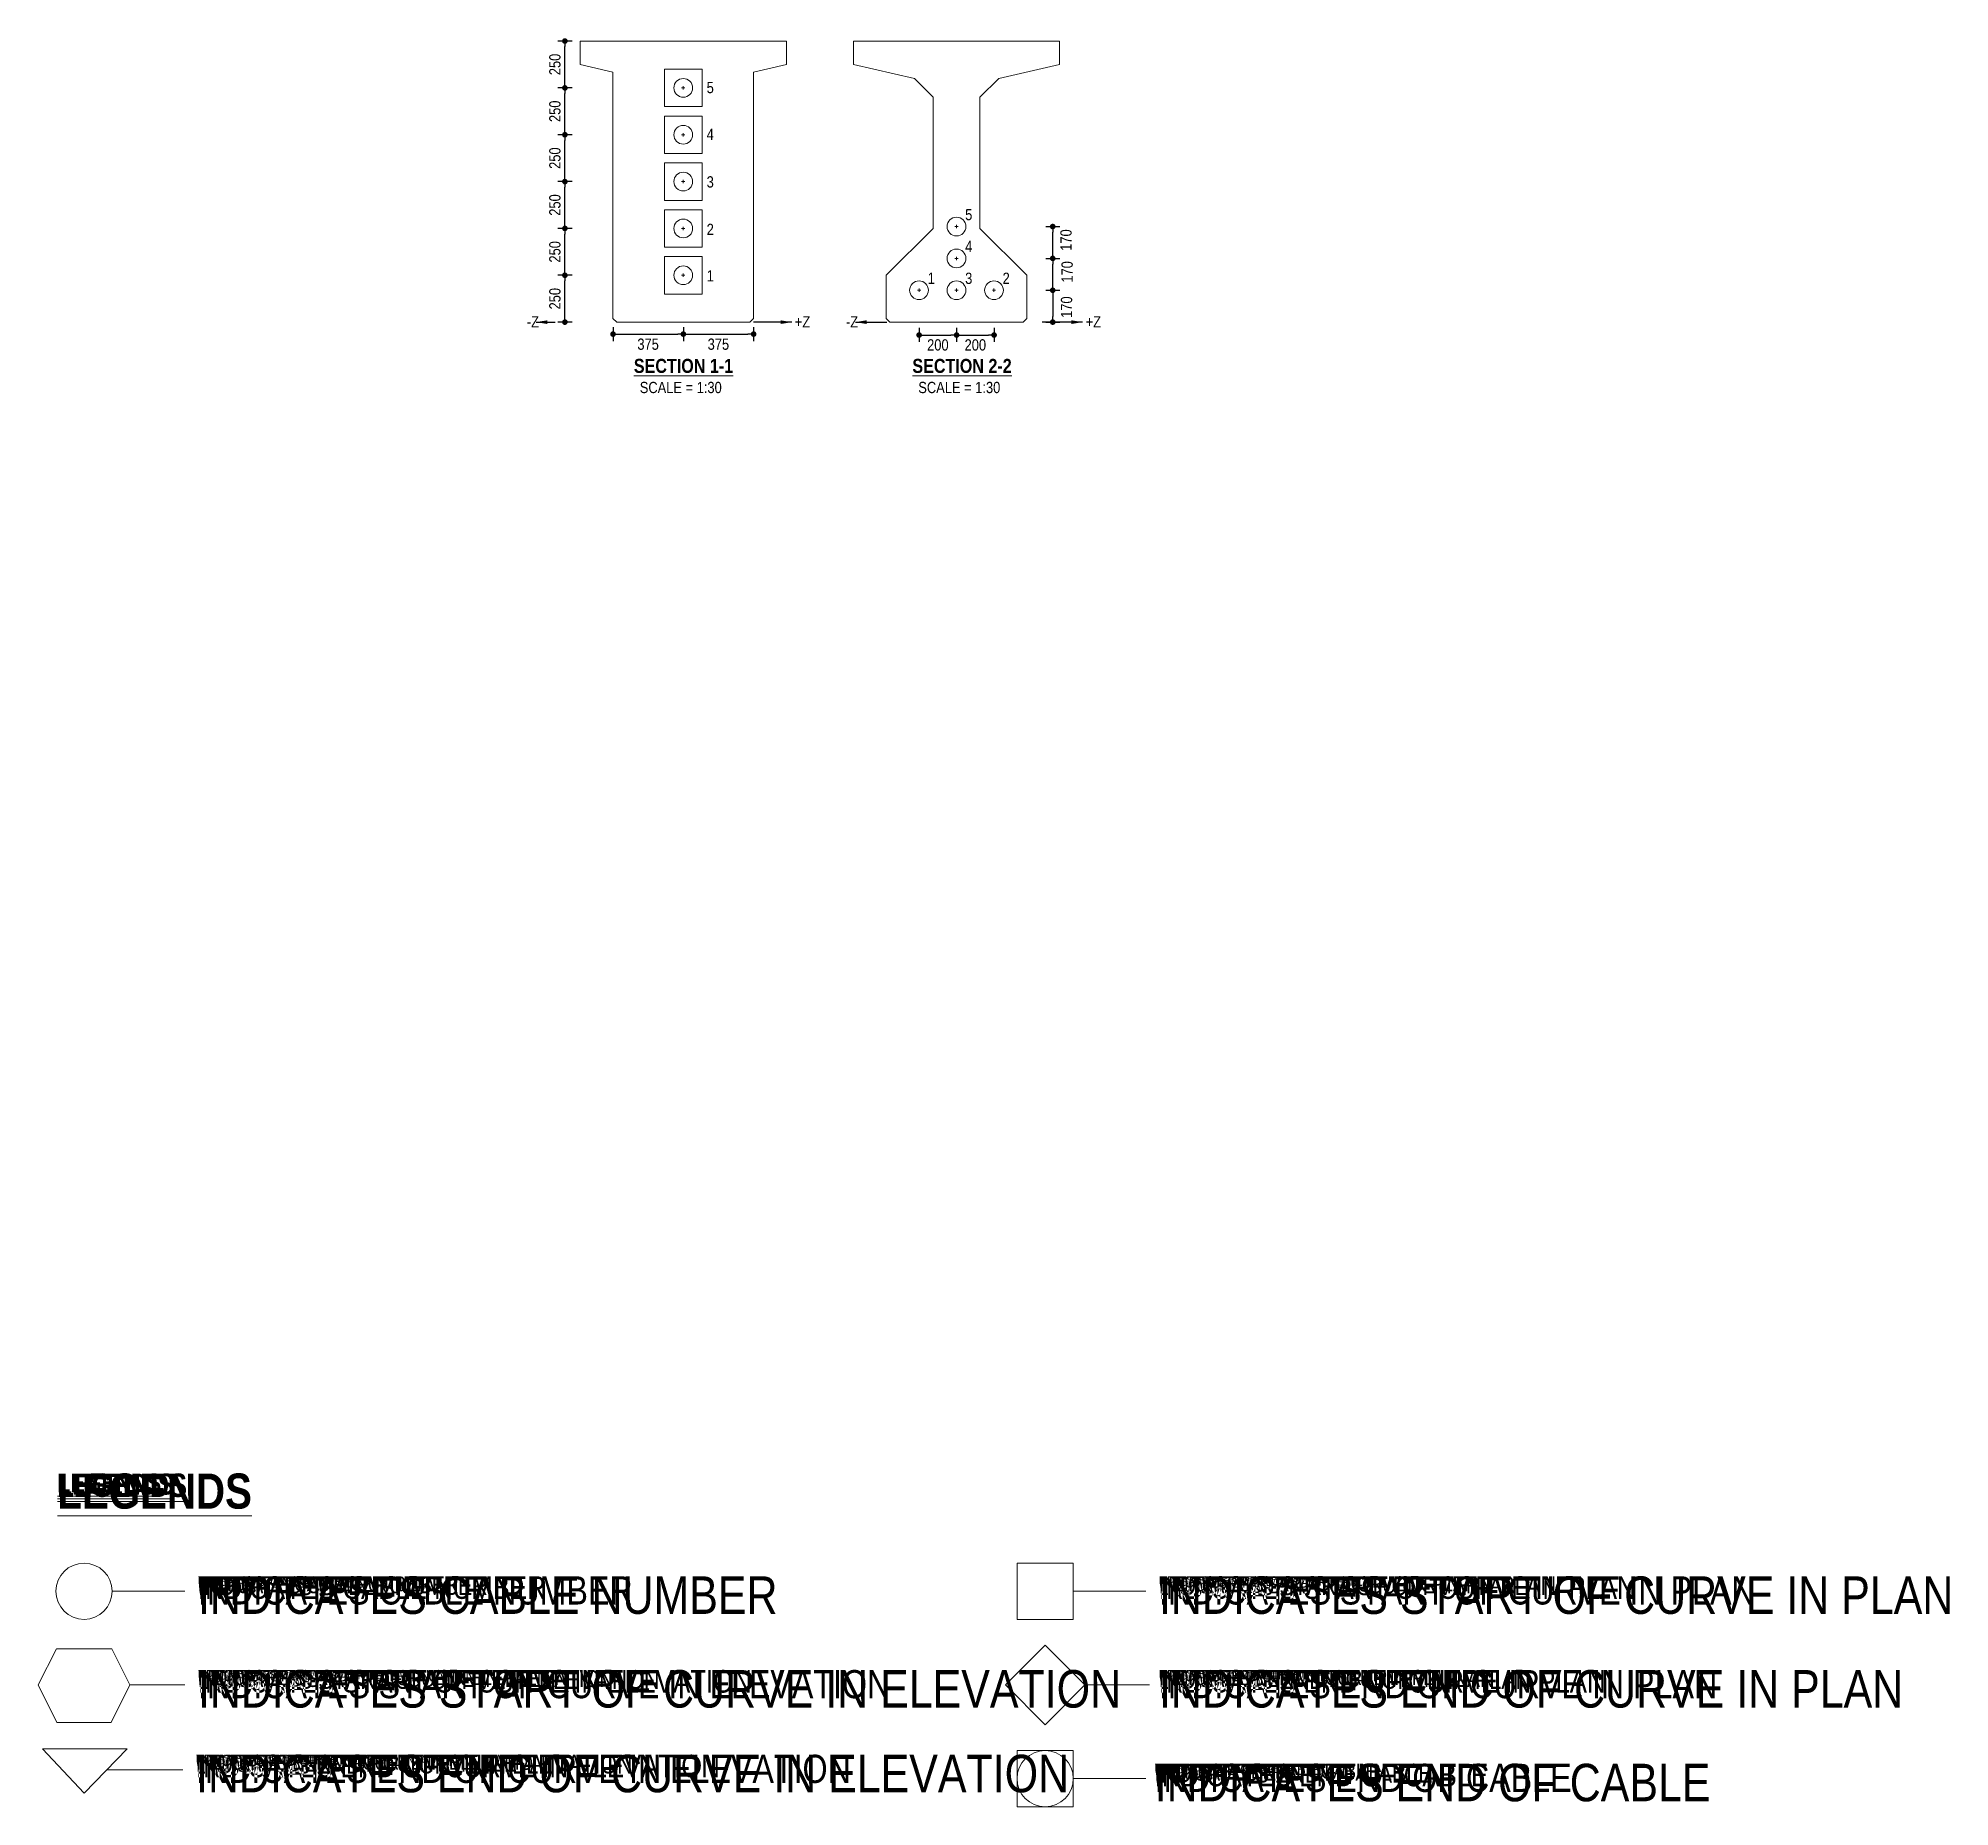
# Model space of a CAD drawing. Header units: millimetres. Extents: x -899 to 143471, y -7850 to 3872.
# Drawn here: x 71389 to 81588, y -7850 to 1587 of the extents above; entities that cross this region are included whole.
import ezdxf

# ---------------------------------------------------------------- set-up
doc = ezdxf.new("R2010")
doc.units = ezdxf.units.MM
doc.header["$PDMODE"] = 3
for name, color, linetype, lineweight in [('Concrete Out', 4, 'Continuous', 20), ('Dimension', 3, 'Continuous', 9), ('Dimension @ 30', 3, 'Continuous', 9), ('PSC Legend', 7, 'Continuous', 5), ('Text_Normal', 7, 'Continuous', 25), ('Text_Normal @ 1', 7, 'Continuous', 25), ('Text_Normal @ 100', 7, 'Continuous', 25), ('Text_Normal @ 20', 7, 'Continuous', 25), ('Text_Normal @ 25', 7, 'Continuous', 25), ('Text_Normal @ 30', 7, 'Continuous', 25), ('Text_Normal @ 40', 7, 'Continuous', 25), ('Text_Normal @ 45', 7, 'Continuous', 25), ('Text_Normal @ 50', 7, 'Continuous', 25), ('Text_Normal @ 60', 7, 'Continuous', 25), ('Text_Normal @ 75', 7, 'Continuous', 25), ('Text_Title', 1, 'Continuous', 20), ('Text_Title @ 30', 1, 'Continuous', 20), ('Text_Title @ 40', 1, 'Continuous', 20), ('Text_Title @ 45', 1, 'Continuous', 20), ('Text_Title @ 50', 1, 'Continuous', 20), ('Text_Title @ 75', 1, 'Continuous', 20)]:
    doc.layers.add(name, color=color, linetype=linetype, lineweight=lineweight)
doc.styles.add('SWIS_B_T', font='swisscb.ttf', dxfattribs={"height": 2.5})
doc.styles.add('SWIS_R_N', font='swissc.ttf', dxfattribs={"height": 2})
doc.dimstyles.new('Closed_Arrow', dxfattribs={"dimtxt": 2, "dimasz": 2, "dimexe": 1.25, "dimexo": 0.75, "dimgap": 0.75, "dimtad": 2, "dimdec": 0, "dimzin": 0, "dimdsep": 46, "dimtxsty": 'SWIS_R_N', "dimblk": 'DOT', "dimcen": 0.5, "dimadec": 0, "dimazin": 0, "dimtfac": 1, "dimtdec": 0, "dimtofl": 0, "dimtmove": 0, "dimatfit": 3, "dimfxl": 1.25, "dimfxlon": 1, "dimtolj": 1, "dimtzin": 0, "dimarcsym": 0})
doc.dimstyles.new('Dot_Anno', dxfattribs={"dimtxt": 2, "dimasz": 1, "dimexe": 1.25, "dimexo": 0.75, "dimgap": 0.75, "dimtad": 2, "dimdec": 0, "dimzin": 0, "dimdsep": 46, "dimtxsty": 'SWIS_R_N', "dimblk": 'DOT', "dimcen": 0.5, "dimadec": 0, "dimazin": 0, "dimtfac": 1, "dimtdec": 0, "dimtofl": 0, "dimtmove": 0, "dimatfit": 3, "dimfxl": 1.25, "dimfxlon": 1, "dimtolj": 1, "dimtzin": 0, "dimarcsym": 0})

msp = doc.modelspace()

# ---------------------------------------------------------------- texts
at = {"layer": 'Text_Normal @ 30', "char_height": 60, "attachment_point": 1, "style": 'SWIS_R_N'}
for s, width, insert in [('5', 65.38, (74955.4, 1353.8)), ('4', 65.38, (74955.4, 1103.8)), ('3', 65.38, (74955.4, 850.3)), ('5', 65.38, (76334.6, 675.9)), ('2', 65.38, (74955.4, 596.8)), ('4', 65.38, (76334.6, 505.9)), ('1', 65.38, (74955.4, 349.2)), ('1', 65.38, (76134.6, 335.9)), ('3', 65.38, (76334.6, 335.9)), ('2', 65.38, (76534.6, 335.9)), ('-Z', 148.992, (73995.9, 103.7)), ('+Z', 148.992, (75425.9, 103.7)), ('-Z', 148.992, (75698.8, 103.7)), ('+Z', 148.992, (76977.4, 103.7)), ('SCALE = 1:30', 1077.38, (74598.5, -246.7)), ('SCALE = 1:30', 1077.38, (76084.7, -246.7))]:
    msp.add_mtext_dynamic_manual_height_columns(s, width=width, gutter_width=300, heights=[0], dxfattribs=dict(at, insert=insert))
at = {"layer": 'Text_Title @ 30', "char_height": 75, "attachment_point": 1, "style": 'SWIS_B_T'}
for s, insert in [('{\\LSECTION 1-1}', (74566.9, -124)), ('{\\LSECTION 2-2}', (76053.1, -124))]:
    msp.add_mtext_dynamic_manual_height_columns(s, width=684.041, gutter_width=412.5, heights=[0], dxfattribs=dict(at, insert=insert))

# ---------------------------------------------------------------- blocks, each defined once
blk = doc.blocks.new('_Dot')
at = {"color": 0, "linetype": 'ByBlock', "lineweight": -2}
blk.add_line((-0.5, 0), (-1, 0), dxfattribs=at)
at = {"color": 0, "linetype": 'ByBlock', "const_width": 0.5}
blk.add_lwpolyline([(-0.25, 0, 1), (0.25, 0, 1)], format="xyb", close=True, dxfattribs=at)
blk = doc.blocks.new('*D79')
at = {"layer": 'Defpoints', "color": 0, "transparency": 16777216}
for p in [(76289, 412), (76802, 412), (76489, 242)]:
    blk.add_point(p, dxfattribs=at)
at = {"layer": 'Dimension', "color": 0, "lineweight": -2, "transparency": 16777216}
for p, q in [((76765, 412), (76840, 412)), ((76802, 272), (76802, 382)), ((76765, 242), (76840, 242))]:
    blk.add_line(p, q, dxfattribs=at)
at = {"layer": 'Dimension', "color": 0, "lineweight": -2, "transparency": 16777216, "xscale": 30, "yscale": 30, "zscale": 30}
for p, rotation in [((76802, 412), 90), ((76802, 242), 270)]:
    blk.add_blockref('_Dot', p, dxfattribs=dict(at, rotation=rotation))
at = {"layer": 'Dimension', "color": 0, "transparency": 16777216, "insert": (76879, 340), "char_height": 60, "attachment_point": 5, "rotation": 90, "style": 'SWIS_R_N'}
blk.add_mtext('\\A1;170', dxfattribs=at)
blk = doc.blocks.new('*U986')
at = {"layer": 'Text_Normal @ 1', "insert": (77369, -6621), "char_height": 2, "attachment_point": 1, "style": 'SWIS_R_N'}
blk.add_mtext_dynamic_manual_height_columns('INDICATES START OF CURVE IN PLAN', width=58.56, gutter_width=10, heights=[0], dxfattribs=at)
at = {"layer": 'Text_Normal @ 100', "insert": (77369, -6621), "char_height": 200, "attachment_point": 1, "style": 'SWIS_R_N'}
blk.add_mtext_dynamic_manual_height_columns('INDICATES START OF CURVE IN PLAN', width=5856.16, gutter_width=1000, heights=[0], dxfattribs=at)
at = {"layer": 'Text_Normal @ 20', "insert": (77369, -6621), "char_height": 40, "attachment_point": 1, "style": 'SWIS_R_N'}
blk.add_mtext_dynamic_manual_height_columns('INDICATES START OF CURVE IN PLAN', width=1171.23, gutter_width=200, heights=[0], dxfattribs=at)
at = {"layer": 'Text_Normal @ 25', "insert": (77369, -6621), "char_height": 50, "attachment_point": 1, "style": 'SWIS_R_N'}
blk.add_mtext_dynamic_manual_height_columns('INDICATES START OF CURVE IN PLAN', width=1464.04, gutter_width=250, heights=[0], dxfattribs=at)
at = {"layer": 'Text_Normal @ 30', "insert": (77369, -6621), "char_height": 60, "attachment_point": 1, "style": 'SWIS_R_N'}
blk.add_mtext_dynamic_manual_height_columns('INDICATES START OF CURVE IN PLAN', width=1756.85, gutter_width=300, heights=[0], dxfattribs=at)
at = {"layer": 'Text_Normal @ 40', "insert": (77369, -6621), "char_height": 80, "attachment_point": 1, "style": 'SWIS_R_N'}
blk.add_mtext_dynamic_manual_height_columns('INDICATES START OF CURVE IN PLAN', width=2342.46, gutter_width=400, heights=[0], dxfattribs=at)
at = {"layer": 'Text_Normal @ 45', "insert": (77369, -6621), "char_height": 90, "attachment_point": 1, "style": 'SWIS_R_N'}
blk.add_mtext_dynamic_manual_height_columns('INDICATES START OF CURVE IN PLAN', width=2635.27, gutter_width=450, heights=[0], dxfattribs=at)
at = {"layer": 'Text_Normal @ 50', "insert": (77369, -6621), "char_height": 100, "attachment_point": 1, "style": 'SWIS_R_N'}
blk.add_mtext_dynamic_manual_height_columns('INDICATES START OF CURVE IN PLAN', width=2928.08, gutter_width=500, heights=[0], dxfattribs=at)
at = {"layer": 'Text_Normal @ 60', "insert": (77369, -6621), "char_height": 120, "attachment_point": 1, "style": 'SWIS_R_N'}
blk.add_mtext_dynamic_manual_height_columns('INDICATES START OF CURVE IN PLAN', width=3513.7, gutter_width=600, heights=[0], dxfattribs=at)
at = {"layer": 'Text_Normal @ 75', "insert": (77369, -6621), "char_height": 150, "attachment_point": 1, "style": 'SWIS_R_N'}
blk.add_mtext_dynamic_manual_height_columns('INDICATES START OF CURVE IN PLAN', width=4392.12, gutter_width=750, heights=[0], dxfattribs=at)
blk = doc.blocks.new('*U987')
at = {"layer": 'Text_Normal @ 1', "insert": (77369, -7121), "char_height": 2, "attachment_point": 1, "style": 'SWIS_R_N'}
blk.add_mtext_dynamic_manual_height_columns('INDICATES END OF CURVE IN PLAN', width=58.56, gutter_width=10, heights=[0], dxfattribs=at)
at = {"layer": 'Text_Normal @ 100', "insert": (77369, -7121), "char_height": 200, "attachment_point": 1, "style": 'SWIS_R_N'}
blk.add_mtext_dynamic_manual_height_columns('INDICATES END OF CURVE IN PLAN', width=5856.16, gutter_width=1000, heights=[0], dxfattribs=at)
at = {"layer": 'Text_Normal @ 20', "insert": (77369, -7121), "char_height": 40, "attachment_point": 1, "style": 'SWIS_R_N'}
blk.add_mtext_dynamic_manual_height_columns('INDICATES END OF CURVE IN PLAN', width=1171.23, gutter_width=200, heights=[0], dxfattribs=at)
at = {"layer": 'Text_Normal @ 25', "insert": (77369, -7121), "char_height": 50, "attachment_point": 1, "style": 'SWIS_R_N'}
blk.add_mtext_dynamic_manual_height_columns('INDICATES END OF CURVE IN PLAN', width=1464.04, gutter_width=250, heights=[0], dxfattribs=at)
at = {"layer": 'Text_Normal @ 30', "insert": (77369, -7121), "char_height": 60, "attachment_point": 1, "style": 'SWIS_R_N'}
blk.add_mtext_dynamic_manual_height_columns('INDICATES END OF CURVE IN PLAN', width=1756.85, gutter_width=300, heights=[0], dxfattribs=at)
at = {"layer": 'Text_Normal @ 40', "insert": (77369, -7121), "char_height": 80, "attachment_point": 1, "style": 'SWIS_R_N'}
blk.add_mtext_dynamic_manual_height_columns('INDICATES END OF CURVE IN PLAN', width=2342.46, gutter_width=400, heights=[0], dxfattribs=at)
at = {"layer": 'Text_Normal @ 45', "insert": (77369, -7121), "char_height": 90, "attachment_point": 1, "style": 'SWIS_R_N'}
blk.add_mtext_dynamic_manual_height_columns('INDICATES END OF CURVE IN PLAN', width=2635.27, gutter_width=450, heights=[0], dxfattribs=at)
at = {"layer": 'Text_Normal @ 50', "insert": (77369, -7121), "char_height": 100, "attachment_point": 1, "style": 'SWIS_R_N'}
blk.add_mtext_dynamic_manual_height_columns('INDICATES END OF CURVE IN PLAN', width=2928.08, gutter_width=500, heights=[0], dxfattribs=at)
at = {"layer": 'Text_Normal @ 60', "insert": (77369, -7121), "char_height": 120, "attachment_point": 1, "style": 'SWIS_R_N'}
blk.add_mtext_dynamic_manual_height_columns('INDICATES END OF CURVE IN PLAN', width=3513.7, gutter_width=600, heights=[0], dxfattribs=at)
at = {"layer": 'Text_Normal @ 75', "insert": (77369, -7121), "char_height": 150, "attachment_point": 1, "style": 'SWIS_R_N'}
blk.add_mtext_dynamic_manual_height_columns('INDICATES END OF CURVE IN PLAN', width=4392.12, gutter_width=750, heights=[0], dxfattribs=at)
blk = doc.blocks.new('*U988')
at = {"layer": 'Text_Normal @ 1', "insert": (77346, -7621), "char_height": 2, "attachment_point": 1, "style": 'SWIS_R_N'}
blk.add_mtext_dynamic_manual_height_columns('INDICATES END OF CABLE', width=58.56, gutter_width=10, heights=[0], dxfattribs=at)
at = {"layer": 'Text_Normal @ 100', "insert": (77346, -7621), "char_height": 200, "attachment_point": 1, "style": 'SWIS_R_N'}
blk.add_mtext_dynamic_manual_height_columns('INDICATES END OF CABLE', width=5856.16, gutter_width=1000, heights=[0], dxfattribs=at)
at = {"layer": 'Text_Normal @ 20', "insert": (77346, -7621), "char_height": 40, "attachment_point": 1, "style": 'SWIS_R_N'}
blk.add_mtext_dynamic_manual_height_columns('INDICATES END OF CABLE', width=1171.23, gutter_width=200, heights=[0], dxfattribs=at)
at = {"layer": 'Text_Normal @ 25', "insert": (77346, -7621), "char_height": 50, "attachment_point": 1, "style": 'SWIS_R_N'}
blk.add_mtext_dynamic_manual_height_columns('INDICATES END OF CABLE', width=1464.04, gutter_width=250, heights=[0], dxfattribs=at)
at = {"layer": 'Text_Normal @ 30', "insert": (77346, -7621), "char_height": 60, "attachment_point": 1, "style": 'SWIS_R_N'}
blk.add_mtext_dynamic_manual_height_columns('INDICATES END OF CABLE', width=1756.85, gutter_width=300, heights=[0], dxfattribs=at)
at = {"layer": 'Text_Normal @ 40', "insert": (77346, -7621), "char_height": 80, "attachment_point": 1, "style": 'SWIS_R_N'}
blk.add_mtext_dynamic_manual_height_columns('INDICATES END OF CABLE', width=2342.46, gutter_width=400, heights=[0], dxfattribs=at)
at = {"layer": 'Text_Normal @ 45', "insert": (77346, -7621), "char_height": 90, "attachment_point": 1, "style": 'SWIS_R_N'}
blk.add_mtext_dynamic_manual_height_columns('INDICATES END OF CABLE', width=2635.27, gutter_width=450, heights=[0], dxfattribs=at)
at = {"layer": 'Text_Normal @ 50', "insert": (77346, -7621), "char_height": 100, "attachment_point": 1, "style": 'SWIS_R_N'}
blk.add_mtext_dynamic_manual_height_columns('INDICATES END OF CABLE', width=2928.08, gutter_width=500, heights=[0], dxfattribs=at)
at = {"layer": 'Text_Normal @ 60', "insert": (77346, -7621), "char_height": 120, "attachment_point": 1, "style": 'SWIS_R_N'}
blk.add_mtext_dynamic_manual_height_columns('INDICATES END OF CABLE', width=3513.7, gutter_width=600, heights=[0], dxfattribs=at)
at = {"layer": 'Text_Normal @ 75', "insert": (77346, -7621), "char_height": 150, "attachment_point": 1, "style": 'SWIS_R_N'}
blk.add_mtext_dynamic_manual_height_columns('INDICATES END OF CABLE', width=4392.12, gutter_width=750, heights=[0], dxfattribs=at)
blk = doc.blocks.new('*U989')
at = {"layer": 'Text_Normal @ 1', "insert": (72241, -6621), "char_height": 2, "attachment_point": 1, "style": 'SWIS_R_N'}
blk.add_mtext_dynamic_manual_height_columns('INDICATES CABLE NUMBER', width=58.56, gutter_width=10, heights=[0], dxfattribs=at)
at = {"layer": 'Text_Normal @ 100', "insert": (72241, -6621), "char_height": 200, "attachment_point": 1, "style": 'SWIS_R_N'}
blk.add_mtext_dynamic_manual_height_columns('INDICATES CABLE NUMBER', width=5856.16, gutter_width=1000, heights=[0], dxfattribs=at)
at = {"layer": 'Text_Normal @ 20', "insert": (72241, -6621), "char_height": 40, "attachment_point": 1, "style": 'SWIS_R_N'}
blk.add_mtext_dynamic_manual_height_columns('INDICATES CABLE NUMBER', width=1171.23, gutter_width=200, heights=[0], dxfattribs=at)
at = {"layer": 'Text_Normal @ 25', "insert": (72241, -6621), "char_height": 50, "attachment_point": 1, "style": 'SWIS_R_N'}
blk.add_mtext_dynamic_manual_height_columns('INDICATES CABLE NUMBER', width=1464.04, gutter_width=250, heights=[0], dxfattribs=at)
at = {"layer": 'Text_Normal @ 30', "insert": (72241, -6621), "char_height": 60, "attachment_point": 1, "style": 'SWIS_R_N'}
blk.add_mtext_dynamic_manual_height_columns('INDICATES CABLE NUMBER', width=1756.85, gutter_width=300, heights=[0], dxfattribs=at)
at = {"layer": 'Text_Normal @ 40', "insert": (72241, -6621), "char_height": 80, "attachment_point": 1, "style": 'SWIS_R_N'}
blk.add_mtext_dynamic_manual_height_columns('INDICATES CABLE NUMBER', width=2342.46, gutter_width=400, heights=[0], dxfattribs=at)
at = {"layer": 'Text_Normal @ 45', "insert": (72241, -6621), "char_height": 90, "attachment_point": 1, "style": 'SWIS_R_N'}
blk.add_mtext_dynamic_manual_height_columns('INDICATES CABLE NUMBER', width=2635.27, gutter_width=450, heights=[0], dxfattribs=at)
at = {"layer": 'Text_Normal @ 50', "insert": (72241, -6621), "char_height": 100, "attachment_point": 1, "style": 'SWIS_R_N'}
blk.add_mtext_dynamic_manual_height_columns('INDICATES CABLE NUMBER', width=2928.08, gutter_width=500, heights=[0], dxfattribs=at)
at = {"layer": 'Text_Normal @ 60', "insert": (72241, -6621), "char_height": 120, "attachment_point": 1, "style": 'SWIS_R_N'}
blk.add_mtext_dynamic_manual_height_columns('INDICATES CABLE NUMBER', width=3513.7, gutter_width=600, heights=[0], dxfattribs=at)
at = {"layer": 'Text_Normal @ 75', "insert": (72241, -6621), "char_height": 150, "attachment_point": 1, "style": 'SWIS_R_N'}
blk.add_mtext_dynamic_manual_height_columns('INDICATES CABLE NUMBER', width=4392.12, gutter_width=750, heights=[0], dxfattribs=at)
blk = doc.blocks.new('*D77')
at = {"layer": 'Defpoints', "color": 0, "transparency": 16777216}
for p in [(76089, 242), (76289, 242), (76289, 3)]:
    blk.add_point(p, dxfattribs=at)
at = {"layer": 'Dimension', "color": 0, "lineweight": -2, "transparency": 16777216}
for p, q in [((76089, 41), (76089, -34)), ((76119, 3), (76259, 3)), ((76289, 41), (76289, -34))]:
    blk.add_line(p, q, dxfattribs=at)
at = {"layer": 'Dimension', "color": 0, "lineweight": -2, "transparency": 16777216, "xscale": 30, "yscale": 30, "zscale": 30, "rotation": 180}
blk.add_blockref('_Dot', (76089, 3), dxfattribs=at)
at = {"layer": 'Dimension', "color": 0, "lineweight": -2, "transparency": 16777216, "xscale": 30, "yscale": 30, "zscale": 30}
blk.add_blockref('_Dot', (76289, 3), dxfattribs=at)
at = {"layer": 'Dimension', "color": 0, "transparency": 16777216, "insert": (76189, -50), "char_height": 60, "attachment_point": 5, "style": 'SWIS_R_N'}
blk.add_mtext('\\A1;200', dxfattribs=at)
blk = doc.blocks.new('*D78')
at = {"layer": 'Defpoints', "color": 0, "transparency": 16777216}
for p in [(76289, 242), (76489, 242), (76489, 3)]:
    blk.add_point(p, dxfattribs=at)
at = {"layer": 'Dimension', "color": 0, "lineweight": -2, "transparency": 16777216}
for p, q in [((76289, 41), (76289, -34)), ((76319, 3), (76459, 3)), ((76489, 41), (76489, -34))]:
    blk.add_line(p, q, dxfattribs=at)
at = {"layer": 'Dimension', "color": 0, "lineweight": -2, "transparency": 16777216, "xscale": 30, "yscale": 30, "zscale": 30, "rotation": 180}
blk.add_blockref('_Dot', (76289, 3), dxfattribs=at)
at = {"layer": 'Dimension', "color": 0, "lineweight": -2, "transparency": 16777216, "xscale": 30, "yscale": 30, "zscale": 30}
blk.add_blockref('_Dot', (76489, 3), dxfattribs=at)
at = {"layer": 'Dimension', "color": 0, "transparency": 16777216, "insert": (76389, -50), "char_height": 60, "attachment_point": 5, "style": 'SWIS_R_N'}
blk.add_mtext('\\A1;200', dxfattribs=at)
blk = doc.blocks.new('*D27')
at = {"layer": 'Defpoints', "color": 0, "transparency": 16777216}
for p in [(74199, 322), (74831, 322), (74451, 72)]:
    blk.add_point(p, dxfattribs=at)
at = {"layer": 'Dimension', "color": 0, "lineweight": -2, "transparency": 16777216}
for p, q in [((74237, 322), (74162, 322)), ((74199, 102), (74199, 292)), ((74237, 72), (74162, 72))]:
    blk.add_line(p, q, dxfattribs=at)
at = {"layer": 'Dimension', "color": 0, "lineweight": -2, "transparency": 16777216, "xscale": 30, "yscale": 30, "zscale": 30}
for p, rotation in [((74199, 322), 90), ((74199, 72), 270)]:
    blk.add_blockref('_Dot', p, dxfattribs=dict(at, rotation=rotation))
at = {"layer": 'Dimension', "color": 0, "transparency": 16777216, "insert": (74146, 197), "char_height": 60, "attachment_point": 5, "rotation": 90, "style": 'SWIS_R_N'}
blk.add_mtext('\\A1;250', dxfattribs=at)
blk = doc.blocks.new('*D51')
at = {"layer": 'Defpoints', "color": 0, "transparency": 16777216}
for p in [(74199, 572), (74831, 572), (74831, 322)]:
    blk.add_point(p, dxfattribs=at)
at = {"layer": 'Dimension', "color": 0, "lineweight": -2, "transparency": 16777216}
for p, q in [((74237, 572), (74162, 572)), ((74199, 352), (74199, 542)), ((74237, 322), (74162, 322))]:
    blk.add_line(p, q, dxfattribs=at)
at = {"layer": 'Dimension', "color": 0, "lineweight": -2, "transparency": 16777216, "xscale": 30, "yscale": 30, "zscale": 30}
for p, rotation in [((74199, 572), 90), ((74199, 322), 270)]:
    blk.add_blockref('_Dot', p, dxfattribs=dict(at, rotation=rotation))
at = {"layer": 'Dimension', "color": 0, "transparency": 16777216, "insert": (74146, 447), "char_height": 60, "attachment_point": 5, "rotation": 90, "style": 'SWIS_R_N'}
blk.add_mtext('\\A1;250', dxfattribs=at)
blk = doc.blocks.new('*D52')
at = {"layer": 'Defpoints', "color": 0, "transparency": 16777216}
for p in [(74199, 822), (74831, 822), (74831, 572)]:
    blk.add_point(p, dxfattribs=at)
at = {"layer": 'Dimension', "color": 0, "lineweight": -2, "transparency": 16777216}
for p, q in [((74237, 822), (74162, 822)), ((74199, 602), (74199, 792)), ((74237, 572), (74162, 572))]:
    blk.add_line(p, q, dxfattribs=at)
at = {"layer": 'Dimension', "color": 0, "lineweight": -2, "transparency": 16777216, "xscale": 30, "yscale": 30, "zscale": 30}
for p, rotation in [((74199, 822), 90), ((74199, 572), 270)]:
    blk.add_blockref('_Dot', p, dxfattribs=dict(at, rotation=rotation))
at = {"layer": 'Dimension', "color": 0, "transparency": 16777216, "insert": (74146, 697), "char_height": 60, "attachment_point": 5, "rotation": 90, "style": 'SWIS_R_N'}
blk.add_mtext('\\A1;250', dxfattribs=at)
blk = doc.blocks.new('*D80')
at = {"layer": 'Defpoints', "color": 0, "transparency": 16777216}
for p in [(76489, 242), (76669, 72), (76802, 72)]:
    blk.add_point(p, dxfattribs=at)
at = {"layer": 'Dimension', "color": 0, "lineweight": -2, "transparency": 16777216}
for p, q in [((76765, 242), (76840, 242)), ((76802, 212), (76802, 102)), ((76765, 72), (76840, 72))]:
    blk.add_line(p, q, dxfattribs=at)
at = {"layer": 'Dimension', "color": 0, "lineweight": -2, "transparency": 16777216, "xscale": 30, "yscale": 30, "zscale": 30}
for p, rotation in [((76802, 242), 90), ((76802, 72), 270)]:
    blk.add_blockref('_Dot', p, dxfattribs=dict(at, rotation=rotation))
at = {"layer": 'Dimension', "color": 0, "transparency": 16777216, "insert": (76876, 152), "char_height": 60, "attachment_point": 5, "rotation": 90, "style": 'SWIS_R_N'}
blk.add_mtext('\\A1;170', dxfattribs=at)
blk = doc.blocks.new('*D28')
at = {"layer": 'Defpoints', "color": 0, "transparency": 16777216}
for p in [(74456, 92), (74831, 72), (74831, 8)]:
    blk.add_point(p, dxfattribs=at)
at = {"layer": 'Dimension', "color": 0, "lineweight": -2, "transparency": 16777216}
for p, q in [((74456, 45), (74456, -30)), ((74486, 8), (74801, 8)), ((74831, 45), (74831, -30))]:
    blk.add_line(p, q, dxfattribs=at)
at = {"layer": 'Dimension', "color": 0, "lineweight": -2, "transparency": 16777216, "xscale": 30, "yscale": 30, "zscale": 30, "rotation": 180}
blk.add_blockref('_Dot', (74456, 8), dxfattribs=at)
at = {"layer": 'Dimension', "color": 0, "lineweight": -2, "transparency": 16777216, "xscale": 30, "yscale": 30, "zscale": 30}
blk.add_blockref('_Dot', (74831, 8), dxfattribs=at)
at = {"layer": 'Dimension', "color": 0, "transparency": 16777216, "insert": (74643, -46), "char_height": 60, "attachment_point": 5, "style": 'SWIS_R_N'}
blk.add_mtext('\\A1;375', dxfattribs=at)
blk = doc.blocks.new('*D29')
at = {"layer": 'Defpoints', "color": 0, "transparency": 16777216}
for p in [(74831, 72), (75206, 92), (75206, 8)]:
    blk.add_point(p, dxfattribs=at)
at = {"layer": 'Dimension', "color": 0, "lineweight": -2, "transparency": 16777216}
for p, q in [((74831, 45), (74831, -30)), ((74861, 8), (75176, 8)), ((75206, 45), (75206, -30))]:
    blk.add_line(p, q, dxfattribs=at)
at = {"layer": 'Dimension', "color": 0, "lineweight": -2, "transparency": 16777216, "xscale": 30, "yscale": 30, "zscale": 30, "rotation": 180}
blk.add_blockref('_Dot', (74831, 8), dxfattribs=at)
at = {"layer": 'Dimension', "color": 0, "lineweight": -2, "transparency": 16777216, "xscale": 30, "yscale": 30, "zscale": 30}
blk.add_blockref('_Dot', (75206, 8), dxfattribs=at)
at = {"layer": 'Dimension', "color": 0, "transparency": 16777216, "insert": (75018, -46), "char_height": 60, "attachment_point": 5, "style": 'SWIS_R_N'}
blk.add_mtext('\\A1;375', dxfattribs=at)
blk = doc.blocks.new('*U1045')
at = {"layer": 'Text_Title @ 40', "insert": (71491, -6072), "char_height": 100, "attachment_point": 1, "style": 'SWIS_B_T'}
blk.add_mtext_dynamic_manual_height_columns('{\\LLEGENDS}', width=1508.62, gutter_width=500, heights=[0], dxfattribs=at)
at = {"layer": 'Text_Title @ 45', "insert": (71491, -6072), "char_height": 112.5, "attachment_point": 1, "style": 'SWIS_B_T'}
blk.add_mtext_dynamic_manual_height_columns('{\\LLEGENDS}', width=1697.19, gutter_width=562, heights=[0], dxfattribs=at)
at = {"layer": 'Text_Title @ 50', "insert": (71491, -6072), "char_height": 125, "attachment_point": 1, "style": 'SWIS_B_T'}
blk.add_mtext_dynamic_manual_height_columns('{\\LLEGENDS}', width=1885.77, gutter_width=625, heights=[0], dxfattribs=at)
at = {"layer": 'Text_Title @ 75', "insert": (71491, -6072), "char_height": 187.5, "attachment_point": 1, "style": 'SWIS_B_T'}
blk.add_mtext_dynamic_manual_height_columns('{\\LLEGENDS}', width=2828.65, gutter_width=938, heights=[0], dxfattribs=at)
blk = doc.blocks.new('*U1054')
at = {"layer": 'Text_Normal @ 1', "insert": (72241, -7121), "char_height": 2, "attachment_point": 1, "style": 'SWIS_R_N'}
blk.add_mtext_dynamic_manual_height_columns('INDICATES START OF CURVE IN ELEVATION', width=58.56, gutter_width=10, heights=[0], dxfattribs=at)
at = {"layer": 'Text_Normal @ 100', "insert": (72241, -7121), "char_height": 200, "attachment_point": 1, "style": 'SWIS_R_N'}
blk.add_mtext_dynamic_manual_height_columns('INDICATES START OF CURVE IN ELEVATION', width=5856.16, gutter_width=1000, heights=[0], dxfattribs=at)
at = {"layer": 'Text_Normal @ 20', "insert": (72241, -7121), "char_height": 40, "attachment_point": 1, "style": 'SWIS_R_N'}
blk.add_mtext_dynamic_manual_height_columns('INDICATES START OF CURVE IN ELEVATION', width=1171.23, gutter_width=200, heights=[0], dxfattribs=at)
at = {"layer": 'Text_Normal @ 25', "insert": (72241, -7121), "char_height": 50, "attachment_point": 1, "style": 'SWIS_R_N'}
blk.add_mtext_dynamic_manual_height_columns('INDICATES START OF CURVE IN ELEVATION', width=1464.04, gutter_width=250, heights=[0], dxfattribs=at)
at = {"layer": 'Text_Normal @ 30', "insert": (72241, -7121), "char_height": 60, "attachment_point": 1, "style": 'SWIS_R_N'}
blk.add_mtext_dynamic_manual_height_columns('INDICATES START OF CURVE IN ELEVATION', width=1756.85, gutter_width=300, heights=[0], dxfattribs=at)
at = {"layer": 'Text_Normal @ 40', "insert": (72241, -7121), "char_height": 80, "attachment_point": 1, "style": 'SWIS_R_N'}
blk.add_mtext_dynamic_manual_height_columns('INDICATES START OF CURVE IN ELEVATION', width=2342.46, gutter_width=400, heights=[0], dxfattribs=at)
at = {"layer": 'Text_Normal @ 45', "insert": (72241, -7121), "char_height": 90, "attachment_point": 1, "style": 'SWIS_R_N'}
blk.add_mtext_dynamic_manual_height_columns('INDICATES START OF CURVE IN ELEVATION', width=2635.27, gutter_width=450, heights=[0], dxfattribs=at)
at = {"layer": 'Text_Normal @ 50', "insert": (72241, -7121), "char_height": 100, "attachment_point": 1, "style": 'SWIS_R_N'}
blk.add_mtext_dynamic_manual_height_columns('INDICATES START OF CURVE IN ELEVATION', width=2928.08, gutter_width=500, heights=[0], dxfattribs=at)
at = {"layer": 'Text_Normal @ 60', "insert": (72241, -7121), "char_height": 120, "attachment_point": 1, "style": 'SWIS_R_N'}
blk.add_mtext_dynamic_manual_height_columns('INDICATES START OF CURVE IN ELEVATION', width=3513.7, gutter_width=600, heights=[0], dxfattribs=at)
at = {"layer": 'Text_Normal @ 75', "insert": (72241, -7121), "char_height": 150, "attachment_point": 1, "style": 'SWIS_R_N'}
blk.add_mtext_dynamic_manual_height_columns('INDICATES START OF CURVE IN ELEVATION', width=4392.12, gutter_width=750, heights=[0], dxfattribs=at)
blk = doc.blocks.new('*U1055')
at = {"layer": 'Text_Normal @ 1', "insert": (72231, -7573), "char_height": 2, "attachment_point": 1, "style": 'SWIS_R_N'}
blk.add_mtext_dynamic_manual_height_columns('INDICATES END OF CURVE IN ELEVATION', width=58.56, gutter_width=10, heights=[2.1], dxfattribs=at)
at = {"layer": 'Text_Normal @ 100', "insert": (72231, -7573), "char_height": 200, "attachment_point": 1, "style": 'SWIS_R_N'}
blk.add_mtext_dynamic_manual_height_columns('INDICATES END OF CURVE IN ELEVATION', width=5856.16, gutter_width=1000, heights=[210], dxfattribs=at)
at = {"layer": 'Text_Normal @ 20', "insert": (72231, -7573), "char_height": 40, "attachment_point": 1, "style": 'SWIS_R_N'}
blk.add_mtext_dynamic_manual_height_columns('INDICATES END OF CURVE IN ELEVATION', width=1171.23, gutter_width=200, heights=[41.9], dxfattribs=at)
at = {"layer": 'Text_Normal @ 25', "insert": (72231, -7573), "char_height": 50, "attachment_point": 1, "style": 'SWIS_R_N'}
blk.add_mtext_dynamic_manual_height_columns('INDICATES END OF CURVE IN ELEVATION', width=1464.04, gutter_width=250, heights=[52.4], dxfattribs=at)
at = {"layer": 'Text_Normal @ 30', "insert": (72231, -7573), "char_height": 60, "attachment_point": 1, "style": 'SWIS_R_N'}
blk.add_mtext_dynamic_manual_height_columns('INDICATES END OF CURVE IN ELEVATION', width=1756.85, gutter_width=300, heights=[62.9], dxfattribs=at)
at = {"layer": 'Text_Normal @ 40', "insert": (72231, -7573), "char_height": 80, "attachment_point": 1, "style": 'SWIS_R_N'}
blk.add_mtext_dynamic_manual_height_columns('INDICATES END OF CURVE IN ELEVATION', width=2342.46, gutter_width=400, heights=[83.8], dxfattribs=at)
at = {"layer": 'Text_Normal @ 45', "insert": (72231, -7573), "char_height": 90, "attachment_point": 1, "style": 'SWIS_R_N'}
blk.add_mtext_dynamic_manual_height_columns('INDICATES END OF CURVE IN ELEVATION', width=2635.27, gutter_width=450, heights=[94.3], dxfattribs=at)
at = {"layer": 'Text_Normal @ 50', "insert": (72231, -7573), "char_height": 100, "attachment_point": 1, "style": 'SWIS_R_N'}
blk.add_mtext_dynamic_manual_height_columns('INDICATES END OF CURVE IN ELEVATION', width=2928.08, gutter_width=500, heights=[105], dxfattribs=at)
at = {"layer": 'Text_Normal @ 60', "insert": (72231, -7573), "char_height": 120, "attachment_point": 1, "style": 'SWIS_R_N'}
blk.add_mtext_dynamic_manual_height_columns('INDICATES END OF CURVE IN ELEVATION', width=3513.7, gutter_width=600, heights=[126], dxfattribs=at)
at = {"layer": 'Text_Normal @ 75', "insert": (72231, -7573), "char_height": 150, "attachment_point": 1, "style": 'SWIS_R_N'}
blk.add_mtext_dynamic_manual_height_columns('INDICATES END OF CURVE IN ELEVATION', width=4392.12, gutter_width=750, heights=[157], dxfattribs=at)
blk = doc.blocks.new('*D38')
at = {"layer": 'Defpoints', "color": 0, "transparency": 16777216}
for p in [(74199, 1072), (74831, 1072), (74831, 822)]:
    blk.add_point(p, dxfattribs=at)
at = {"layer": 'Dimension', "color": 0, "lineweight": -2, "transparency": 16777216}
for p, q in [((74237, 1072), (74162, 1072)), ((74199, 852), (74199, 1042)), ((74237, 822), (74162, 822))]:
    blk.add_line(p, q, dxfattribs=at)
at = {"layer": 'Dimension', "color": 0, "lineweight": -2, "transparency": 16777216, "xscale": 30, "yscale": 30, "zscale": 30}
for p, rotation in [((74199, 1072), 90), ((74199, 822), 270)]:
    blk.add_blockref('_Dot', p, dxfattribs=dict(at, rotation=rotation))
at = {"layer": 'Dimension', "color": 0, "transparency": 16777216, "insert": (74146, 947), "char_height": 60, "attachment_point": 5, "rotation": 90, "style": 'SWIS_R_N'}
blk.add_mtext('\\A1;250', dxfattribs=at)
blk = doc.blocks.new('*D37')
at = {"layer": 'Defpoints', "color": 0, "transparency": 16777216}
for p in [(74199, 1572), (74831, 1572), (74831, 1322)]:
    blk.add_point(p, dxfattribs=at)
at = {"layer": 'Dimension', "color": 0, "lineweight": -2, "transparency": 16777216}
for p, q in [((74237, 1572), (74162, 1572)), ((74199, 1352), (74199, 1542)), ((74237, 1322), (74162, 1322))]:
    blk.add_line(p, q, dxfattribs=at)
at = {"layer": 'Dimension', "color": 0, "lineweight": -2, "transparency": 16777216, "xscale": 30, "yscale": 30, "zscale": 30}
for p, rotation in [((74199, 1572), 90), ((74199, 1322), 270)]:
    blk.add_blockref('_Dot', p, dxfattribs=dict(at, rotation=rotation))
at = {"layer": 'Dimension', "color": 0, "transparency": 16777216, "insert": (74146, 1447), "char_height": 60, "attachment_point": 5, "rotation": 90, "style": 'SWIS_R_N'}
blk.add_mtext('\\A1;250', dxfattribs=at)
blk = doc.blocks.new('*D53')
at = {"layer": 'Defpoints', "color": 0, "transparency": 16777216}
for p in [(74199, 1322), (74831, 1322), (74831, 1072)]:
    blk.add_point(p, dxfattribs=at)
at = {"layer": 'Dimension', "color": 0, "lineweight": -2, "transparency": 16777216}
for p, q in [((74237, 1322), (74162, 1322)), ((74199, 1102), (74199, 1292)), ((74237, 1072), (74162, 1072))]:
    blk.add_line(p, q, dxfattribs=at)
at = {"layer": 'Dimension', "color": 0, "lineweight": -2, "transparency": 16777216, "xscale": 30, "yscale": 30, "zscale": 30}
for p, rotation in [((74199, 1322), 90), ((74199, 1072), 270)]:
    blk.add_blockref('_Dot', p, dxfattribs=dict(at, rotation=rotation))
at = {"layer": 'Dimension', "color": 0, "transparency": 16777216, "insert": (74146, 1197), "char_height": 60, "attachment_point": 5, "rotation": 90, "style": 'SWIS_R_N'}
blk.add_mtext('\\A1;250', dxfattribs=at)
blk = doc.blocks.new('*D81')
at = {"layer": 'Defpoints', "color": 0, "transparency": 16777216}
for p in [(76289, 582), (76802, 582), (76489, 412)]:
    blk.add_point(p, dxfattribs=at)
at = {"layer": 'Dimension', "color": 0, "lineweight": -2, "transparency": 16777216}
for p, q in [((76765, 582), (76840, 582)), ((76802, 442), (76802, 552)), ((76765, 412), (76840, 412))]:
    blk.add_line(p, q, dxfattribs=at)
at = {"layer": 'Dimension', "color": 0, "lineweight": -2, "transparency": 16777216, "xscale": 30, "yscale": 30, "zscale": 30}
for p, rotation in [((76802, 582), 90), ((76802, 412), 270)]:
    blk.add_blockref('_Dot', p, dxfattribs=dict(at, rotation=rotation))
at = {"layer": 'Dimension', "color": 0, "transparency": 16777216, "insert": (76873, 510), "char_height": 60, "attachment_point": 5, "rotation": 90, "style": 'SWIS_R_N'}
blk.add_mtext('\\A1;170', dxfattribs=at)

# ---------------------------------------------------------------- dimensions: what is measured, and where the dimension line sits
at = {"layer": 'Dimension @ 30'}
for base, p1, p2, override, picture, middle in [((74199.3, 1571.9), (74830.7, 1321.9), (74830.7, 1571.9), {"dimscale": 30, "dimtix": 0, "dimtofl": 0, "dimtmove": 1, "dimatfit": 3}, '*D37', (74145.9, 1446.9)), ((74199.3, 1321.9), (74830.7, 1071.9), (74830.7, 1321.9), {"dimscale": 30, "dimtix": 0, "dimtofl": 0, "dimtmove": 1, "dimatfit": 3}, '*D53', (74145.9, 1196.9)), ((74199.3, 1071.9), (74830.7, 821.9), (74830.7, 1071.9), {"dimscale": 30, "dimtix": 0, "dimtofl": 0, "dimtmove": 1, "dimatfit": 3}, '*D38', (74145.9, 946.9)), ((74199.3, 821.9), (74830.7, 571.9), (74830.7, 821.9), {"dimscale": 30, "dimtix": 0, "dimtofl": 0, "dimtmove": 1, "dimatfit": 3}, '*D52', (74145.9, 696.9)), ((74199.3, 571.9), (74830.7, 321.9), (74830.7, 571.9), {"dimscale": 30, "dimtix": 0, "dimtofl": 0, "dimtmove": 1, "dimatfit": 3}, '*D51', (74145.9, 446.9)), ((74199.3, 321.9), (74450.7, 71.9), (74830.7, 321.9), {"dimscale": 30, "dimtix": 0, "dimtofl": 0, "dimtmove": 0, "dimatfit": 3}, '*D27', (74145.9, 196.9))]:
    dim = msp.add_linear_dim(base=base, p1=p1, p2=p2, angle=90, dimstyle='Dot_Anno', override=override, dxfattribs=at)
    dim.commit()
    dim.dimension.update_dxf_attribs({"geometry": picture, "text_midpoint": middle})
for base, p1, p2, picture, middle in [((76802.2, 581.9), (76488.5, 411.9), (76288.5, 581.9), '*D81', (76873.3, 510)), ((76802.2, 411.9), (76488.5, 241.9), (76288.5, 411.9), '*D79', (76879.2, 340)), ((76802.2, 71.9), (76488.5, 241.9), (76668.5, 71.9), '*D80', (76875.7, 151.8))]:
    dim = msp.add_linear_dim(base=base, p1=p1, p2=p2, angle=90, dimstyle='Dot_Anno', override={"dimscale": 30, "dimtix": 0, "dimtofl": 0, "dimtmove": 2, "dimatfit": 1}, dxfattribs=at)
    dim.commit()
    dim.dimension.update_dxf_attribs({"geometry": picture, "text_midpoint": middle, "dimtype": 128})
for base, p1, p2, picture, middle in [((76288.5, 3.3), (76088.5, 241.9), (76288.5, 241.9), '*D77', (76188.5, -50)), ((76488.5, 3.3), (76288.5, 241.9), (76488.5, 241.9), '*D78', (76388.5, -50)), ((74830.7, 7.7), (74455.7, 91.9), (74830.7, 71.9), '*D28', (74643.2, -45.6)), ((75205.7, 7.7), (74830.7, 71.9), (75205.7, 91.9), '*D29', (75018.2, -45.6))]:
    dim = msp.add_linear_dim(base=base, p1=p1, p2=p2, dimstyle='Dot_Anno', override={"dimscale": 30, "dimtix": 0, "dimtofl": 0, "dimtmove": 1, "dimatfit": 1}, dxfattribs=at)
    dim.commit()
    dim.dimension.update_dxf_attribs({"geometry": picture, "text_midpoint": middle})

# ---------------------------------------------------------------- linework, layer by layer
at = {"layer": 'Concrete Out'}
for points in [[(74455.7, 1406.6), (74455.7, 91.9), (74475.7, 71.9), (75185.7, 71.9), (75205.7, 91.9), (75205.7, 1406.6), (75380.7, 1446.9), (75380.7, 1571.9), (74280.7, 1571.9), (74280.7, 1446.9)], [(76838.5, 1446.9), (76838.5, 1571.9), (75738.5, 1571.9), (75738.5, 1446.9), (76063.5, 1371.9), (76163.5, 1271.9), (76163.5, 571.9), (75913.5, 321.9), (75913.5, 91.9), (75933.5, 71.9), (76643.5, 71.9), (76663.5, 91.9), (76663.5, 321.9), (76413.5, 571.9), (76413.5, 1271.9), (76513.5, 1371.9)]]:
    msp.add_lwpolyline(points, close=True, dxfattribs=at)
at = {"layer": 'PSC Legend'}
for p, q in [((71783.5, -6700.3), (72171.1, -6700.3)), ((76911.4, -6700.3), (77299.1, -6700.3)), ((71878, -7200.3), (72171.1, -7200.3)), ((76973.6, -7200.3), (77318.7, -7200.3)), ((71754.7, -7652.5), (72161.2, -7652.5)), ((76911.4, -7700.3), (77299.1, -7700.3))]:
    msp.add_line(p, q, dxfattribs=at)
for points in [[(74730.7, 1421.9), (74930.7, 1421.9), (74930.7, 1221.9), (74730.7, 1221.9)], [(74730.7, 1171.9), (74930.7, 1171.9), (74930.7, 971.9), (74730.7, 971.9)], [(74730.7, 921.9), (74930.7, 921.9), (74930.7, 721.9), (74730.7, 721.9)], [(74730.7, 671.9), (74930.7, 671.9), (74930.7, 471.9), (74730.7, 471.9)], [(74730.7, 421.9), (74930.7, 421.9), (74930.7, 221.9), (74730.7, 221.9)], [(76611.4, -6550.3), (76911.4, -6550.3), (76911.4, -6850.3), (76611.4, -6850.3)], [(71780.9, -7007.1), (71878, -7200.3), (71778.4, -7401), (71488.6, -7401), (71389, -7200.3), (71486.2, -7007.1)], [(76549.3, -7200.3), (76761.4, -6988.2), (76973.6, -7200.3), (76761.4, -7412.5)], [(71411, -7541.5), (71862.7, -7541.5), (71633.5, -7777)], [(76611.4, -7550.3), (76911.4, -7550.3), (76911.4, -7850.3), (76611.4, -7850.3)]]:
    msp.add_lwpolyline(points, close=True, dxfattribs=at)
at = {"layer": 'PSC Legend', "color": 1}
for points in [[(74830.7, 1330.8), (74830.7, 1313.1)], [(74821.8, 1321.9), (74839.5, 1321.9)], [(74821.8, 1071.9), (74839.5, 1071.9)], [(74830.7, 1080.8), (74830.7, 1063.1)], [(74821.8, 821.9), (74839.5, 821.9)], [(74830.7, 830.8), (74830.7, 813.1)], [(74821.8, 571.9), (74839.5, 571.9)], [(74830.7, 580.8), (74830.7, 563.1)], [(76279.7, 581.9), (76297.4, 581.9)], [(76288.5, 590.8), (76288.5, 573.1)], [(76279.7, 411.9), (76297.4, 411.9)], [(76288.5, 420.8), (76288.5, 403.1)], [(74821.8, 321.9), (74839.5, 321.9)], [(74830.7, 330.8), (74830.7, 313.1)], [(76079.7, 241.9), (76097.4, 241.9)], [(76088.5, 250.8), (76088.5, 233.1)], [(76279.7, 241.9), (76297.4, 241.9)], [(76288.5, 250.8), (76288.5, 233.1)], [(76479.7, 241.9), (76497.4, 241.9)], [(76488.5, 250.8), (76488.5, 233.1)]]:
    msp.add_lwpolyline(points, dxfattribs=at)
at = {"layer": 'PSC Legend', "color": 7}
for centre in [(74830.7, 1321.9), (74830.7, 1071.9), (74830.7, 821.9), (74830.7, 571.9), (76288.5, 581.9), (76288.5, 411.9), (74830.7, 321.9), (76088.5, 241.9), (76288.5, 241.9), (76488.5, 241.9)]:
    msp.add_circle(centre, 50, dxfattribs=at)
at = {"layer": 'PSC Legend'}
for centre in [(71633.5, -6700.3), (76761.4, -7700.3)]:
    msp.add_circle(centre, 150, dxfattribs=at)

# ---------------------------------------------------------------- block references
at = {"layer": 'Text_Normal'}
for name in ['*U989', '*U986', '*U1054', '*U987', '*U1055', '*U988']:
    msp.add_blockref(name, (0, 0), dxfattribs=at)
at = {"layer": 'Text_Title'}
msp.add_blockref('*U1045', (0, 0), dxfattribs=at)

msp.set_redraw_order([(e.dxf.handle, doc.entitydb.next_handle()) for e in msp.query("TEXT MTEXT ATTDEF DIMENSION ARC_DIMENSION")])  # texts and dimensions are drawn at this point

# ---------------------------------------------------------------- leaders
at = {"layer": 'Dimension @ 30'}
for points in [[(74046, 71.9), (74147.9, 71.9)], [(75409.5, 71.9), (75205.9, 71.9)], [(75748.8, 71.9), (75917, 71.9)], [(76961, 71.9), (76746.3, 71.9)]]:
    msp.add_leader(points, dimstyle='Closed_Arrow', override={"dimscale": 30, "dimgap": 0.75, "dimtad": 0}, dxfattribs=at)

doc.saveas('drawing.dxf')
